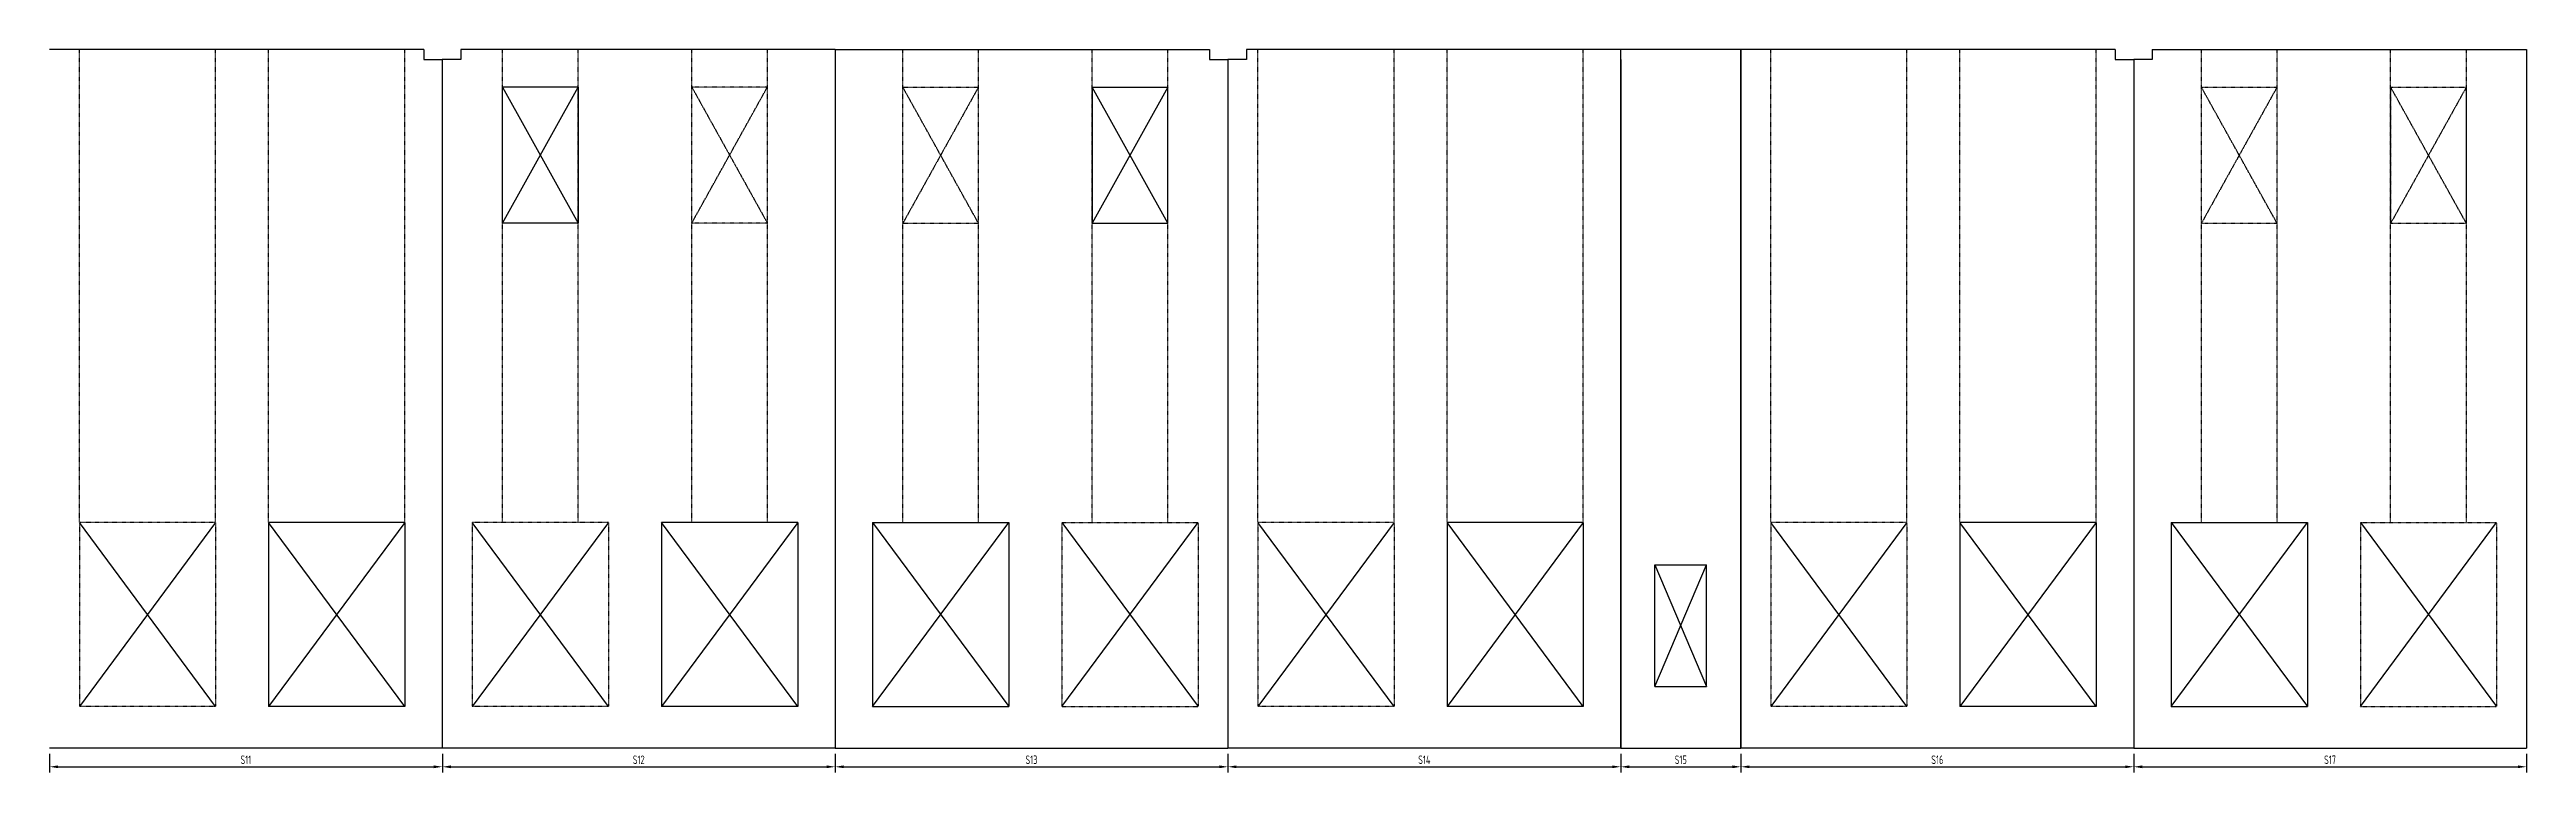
# Model space of a CAD drawing. Header units: inches. Extents: x -10781 to 50822, y -3854 to 38989.
# Drawn here: x 2494 to 4457, y 27182 to 27756 of the extents above; entities that cross this region are included whole.
import ezdxf

# ---------------------------------------------------------------- set-up
doc = ezdxf.new("R2010")
doc.units = ezdxf.units.IN
doc.header["$LTSCALE"] = 0.025
doc.header["$MEASUREMENT"] = 0
doc.linetypes.add('HIDDEN', pattern=[6, 3, -3])
doc.layers.get('Defpoints').update_dxf_attribs({"linetype": 'CONTINUOUS'})
for name, color, linetype in [('0-35', 3, 'CONTINUOUS'), ('0-50', 10, 'CONTINUOUS'), ('hidden', 7, 'HIDDEN')]:
    doc.layers.add(name, color=color, linetype=linetype)
doc.styles.add('AR', font='ARCHQUIK.shx', dxfattribs={"width": 0.8})
doc.dimstyles.new('CADS_DIM_48', dxfattribs={"dimscale": 48, "dimtxt": 0.09375, "dimasz": 0.09375, "dimexe": 0.0625, "dimexo": 0.0625, "dimgap": 0.09375, "dimtad": 0, "dimtih": 1, "dimtoh": 1, "dimzin": 1, "dimdsep": 46, "dimlunit": 4, "dimtxsty": 'AR', "dimblk": 'CLOSED', "dimcen": 0.1875, "dimadec": 0, "dimazin": 0, "dimtfac": 1, "dimtofl": 0, "dimtmove": 0, "dimatfit": 1, "dimldrblk": 'DOTBLANK', "dimfxl": 1, "dimtzin": 0, "dimarcsym": 0})

msp = doc.modelspace()

# ---------------------------------------------------------------- blocks, each defined once
blk = doc.blocks.new('*D437')
at = {"layer": '0-35', "color": 0, "lineweight": -2, "transparency": 16777216}
for p, q in [((2494.3, 27197.1), (2494.3, 27182.4)), ((2501.1, 27186.9), (2798.8, 27186.9)), ((2805.6, 27197.1), (2805.6, 27182.4))]:
    blk.add_line(p, q, dxfattribs=at)
at = {"layer": '0-35', "color": 0, "transparency": 16777216}
for points in [[(2501.1, 27188), (2501.1, 27185.8), (2494.3, 27186.9)], [(2798.8, 27188), (2798.8, 27185.8), (2805.6, 27186.9)]]:
    blk.add_solid(points, dxfattribs=at)
at = {"layer": 'Defpoints', "color": 0, "transparency": 16777216}
for p in [(2494.3, 27201.6), (2805.6, 27201.6), (2805.6, 27186.9)]:
    blk.add_point(p, dxfattribs=at)
at = {"layer": '0-35', "color": 0, "transparency": 16777216, "insert": (2649.9, 27192.5), "char_height": 6.75, "attachment_point": 5, "style": 'AR'}
blk.add_mtext('S11', dxfattribs=at)
blk = doc.blocks.new('_DotBlank')
at = {"layer": '0-35', "color": 0, "lineweight": -2}
blk.add_line((-0.5, 0), (-1, 0), dxfattribs=at)
blk.add_circle((0, 0), 0.5, dxfattribs=at)
blk = doc.blocks.new('*D438')
at = {"layer": '0-35', "color": 0, "lineweight": -2, "transparency": 16777216}
for p, q in [((2805.6, 27197.1), (2805.6, 27182.4)), ((2812.3, 27186.9), (3110.1, 27186.9)), ((3116.8, 27197.1), (3116.8, 27182.4))]:
    blk.add_line(p, q, dxfattribs=at)
at = {"layer": '0-35', "color": 0, "transparency": 16777216}
for points in [[(2812.3, 27188), (2812.3, 27185.8), (2805.6, 27186.9)], [(3110.1, 27188), (3110.1, 27185.8), (3116.8, 27186.9)]]:
    blk.add_solid(points, dxfattribs=at)
at = {"layer": 'Defpoints', "color": 0, "transparency": 16777216}
for p in [(2805.6, 27201.6), (3116.8, 27201.6), (3116.8, 27186.9)]:
    blk.add_point(p, dxfattribs=at)
at = {"layer": '0-35', "color": 0, "transparency": 16777216, "insert": (2961.2, 27192.5), "char_height": 6.75, "attachment_point": 5, "style": 'AR'}
blk.add_mtext('S12', dxfattribs=at)
blk = doc.blocks.new('*D439')
at = {"layer": '0-35', "color": 0, "lineweight": -2, "transparency": 16777216}
for p, q in [((3116.8, 27197.1), (3116.8, 27182.4)), ((3123.6, 27186.9), (3421.3, 27186.9)), ((3428.1, 27197.1), (3428.1, 27182.4))]:
    blk.add_line(p, q, dxfattribs=at)
at = {"layer": '0-35', "color": 0, "transparency": 16777216}
for points in [[(3123.6, 27188), (3123.6, 27185.8), (3116.8, 27186.9)], [(3421.3, 27188), (3421.3, 27185.8), (3428.1, 27186.9)]]:
    blk.add_solid(points, dxfattribs=at)
at = {"layer": 'Defpoints', "color": 0, "transparency": 16777216}
for p in [(3116.8, 27201.6), (3428.1, 27201.6), (3428.1, 27186.9)]:
    blk.add_point(p, dxfattribs=at)
at = {"layer": '0-35', "color": 0, "transparency": 16777216, "insert": (3272.4, 27192.5), "char_height": 6.75, "attachment_point": 5, "style": 'AR'}
blk.add_mtext('S13', dxfattribs=at)
blk = doc.blocks.new('*D440')
at = {"layer": '0-35', "color": 0, "lineweight": -2, "transparency": 16777216}
for p, q in [((3428.1, 27197.1), (3428.1, 27182.4)), ((3434.8, 27186.9), (3732.6, 27186.9)), ((3739.3, 27197.1), (3739.3, 27182.4))]:
    blk.add_line(p, q, dxfattribs=at)
at = {"layer": '0-35', "color": 0, "transparency": 16777216}
for points in [[(3434.8, 27188), (3434.8, 27185.8), (3428.1, 27186.9)], [(3732.6, 27188), (3732.6, 27185.8), (3739.3, 27186.9)]]:
    blk.add_solid(points, dxfattribs=at)
at = {"layer": 'Defpoints', "color": 0, "transparency": 16777216}
for p in [(3428.1, 27201.6), (3739.3, 27201.6), (3739.3, 27186.9)]:
    blk.add_point(p, dxfattribs=at)
at = {"layer": '0-35', "color": 0, "transparency": 16777216, "insert": (3583.7, 27192.5), "char_height": 6.75, "attachment_point": 5, "style": 'AR'}
blk.add_mtext('S14', dxfattribs=at)
blk = doc.blocks.new('*D441')
at = {"layer": '0-35', "color": 0, "lineweight": -2, "transparency": 16777216}
for p, q in [((3739.3, 27197.1), (3739.3, 27182.4)), ((3746.1, 27186.9), (3827.8, 27186.9)), ((3834.6, 27197.1), (3834.6, 27182.4))]:
    blk.add_line(p, q, dxfattribs=at)
at = {"layer": '0-35', "color": 0, "transparency": 16777216}
for points in [[(3746.1, 27188), (3746.1, 27185.8), (3739.3, 27186.9)], [(3827.8, 27188), (3827.8, 27185.8), (3834.6, 27186.9)]]:
    blk.add_solid(points, dxfattribs=at)
at = {"layer": 'Defpoints', "color": 0, "transparency": 16777216}
for p in [(3739.3, 27201.6), (3834.6, 27201.6), (3834.6, 27186.9)]:
    blk.add_point(p, dxfattribs=at)
at = {"layer": '0-35', "color": 0, "transparency": 16777216, "insert": (3786.9, 27192.5), "char_height": 6.75, "attachment_point": 5, "style": 'AR'}
blk.add_mtext('S15', dxfattribs=at)
blk = doc.blocks.new('*D442')
at = {"layer": '0-35', "color": 0, "lineweight": -2, "transparency": 16777216}
for p, q in [((3834.6, 27197.1), (3834.6, 27182.4)), ((3841.3, 27186.9), (4139.1, 27186.9)), ((4145.8, 27197.1), (4145.8, 27182.4))]:
    blk.add_line(p, q, dxfattribs=at)
at = {"layer": '0-35', "color": 0, "transparency": 16777216}
for points in [[(3841.3, 27188), (3841.3, 27185.8), (3834.6, 27186.9)], [(4139.1, 27188), (4139.1, 27185.8), (4145.8, 27186.9)]]:
    blk.add_solid(points, dxfattribs=at)
at = {"layer": 'Defpoints', "color": 0, "transparency": 16777216}
for p in [(3834.6, 27201.6), (4145.8, 27201.6), (4145.8, 27186.9)]:
    blk.add_point(p, dxfattribs=at)
at = {"layer": '0-35', "color": 0, "transparency": 16777216, "insert": (3990.2, 27192.5), "char_height": 6.75, "attachment_point": 5, "style": 'AR'}
blk.add_mtext('S16', dxfattribs=at)
blk = doc.blocks.new('*D443')
at = {"layer": '0-35', "color": 0, "lineweight": -2, "transparency": 16777216}
for p, q in [((4145.8, 27197.1), (4145.8, 27182.4)), ((4152.6, 27186.9), (4450.3, 27186.9)), ((4457.1, 27197.1), (4457.1, 27182.4))]:
    blk.add_line(p, q, dxfattribs=at)
at = {"layer": '0-35', "color": 0, "transparency": 16777216}
for points in [[(4152.6, 27188), (4152.6, 27185.8), (4145.8, 27186.9)], [(4450.3, 27188), (4450.3, 27185.8), (4457.1, 27186.9)]]:
    blk.add_solid(points, dxfattribs=at)
at = {"layer": 'Defpoints', "color": 0, "transparency": 16777216}
for p in [(4145.8, 27201.6), (4457.1, 27201.6), (4457.1, 27186.9)]:
    blk.add_point(p, dxfattribs=at)
at = {"layer": '0-35', "color": 0, "transparency": 16777216, "insert": (4301.4, 27192.5), "char_height": 6.75, "attachment_point": 5, "style": 'AR'}
blk.add_mtext('S17', dxfattribs=at)

# ---------------------------------------------------------------- dimensions: what is measured, and where the dimension line sits
at = {"layer": '0-35'}
for base, p1, p2, text, picture, middle in [((2805.55233, 27186.8865), (2494.30233, 27201.58428), (2805.55233, 27201.58428), 'S11', '*D437', (2649.92733, 27192.5115)), ((3116.80233, 27186.8865), (2805.55233, 27201.58428), (3116.80233, 27201.58428), 'S12', '*D438', (2961.17733, 27192.5115)), ((3428.05233, 27186.8865), (3116.80233, 27201.58428), (3428.05233, 27201.58428), 'S13', '*D439', (3272.42733, 27192.5115)), ((3739.30233, 27186.8865), (3428.05233, 27201.58428), (3739.30233, 27201.58428), 'S14', '*D440', (3583.67733, 27192.5115)), ((3834.55233, 27186.8865), (3739.30233, 27201.58428), (3834.55233, 27201.58428), 'S15', '*D441', (3786.92733, 27192.5115)), ((4145.80233, 27186.8865), (3834.55233, 27201.58428), (4145.80233, 27201.58428), 'S16', '*D442', (3990.17733, 27192.5115)), ((4457.05233, 27186.8865), (4145.80233, 27201.58428), (4457.05233, 27201.58428), 'S17', '*D443', (4301.42733, 27192.5115))]:
    dim = msp.add_linear_dim(base=base, p1=p1, p2=p2, text=text, dimstyle='CADS_DIM_48', override={"dimscale": 72, "dimgap": 0.03125, "dimtad": 1, "dimtih": 0, "dimtoh": 0, "dimdec": 4, "dimtdec": 4, "dimtmove": 1}, dxfattribs=at)
    dim.commit()
    dim.dimension.update_dxf_attribs({"geometry": picture, "text_midpoint": middle})

# ---------------------------------------------------------------- linework, layer by layer
at = {"layer": '0-35'}
for p, q in [((2790.92733, 27755.58428), (2494.30233, 27755.58428)), ((2790.92733, 27755.58428), (2790.92733, 27747.58428)), ((3116.80233, 27755.58428), (2820.17733, 27755.58428)), ((2820.17733, 27755.58428), (2820.17733, 27747.58428)), ((3116.80233, 27755.58428), (3116.80233, 27201.58428)), ((3116.80233, 27755.58428), (3116.80233, 27201.58428)), ((3116.80233, 27755.58428), (3413.42733, 27755.58428)), ((3413.42733, 27755.58428), (3413.42733, 27747.58428)), ((3739.30233, 27755.58428), (3442.67733, 27755.58428)), ((3442.67733, 27755.58428), (3442.67733, 27747.58428)), ((3739.30233, 27201.58428), (3739.30233, 27755.58428)), ((3834.55233, 27755.58428), (3739.30233, 27755.58428)), ((3834.55233, 27201.58428), (3834.55233, 27755.58428)), ((3834.55233, 27755.58428), (3834.55233, 27201.58428)), ((4131.17733, 27755.58428), (3834.55233, 27755.58428)), ((4131.17733, 27755.58428), (4131.17733, 27747.58428)), ((4160.42733, 27755.58428), (4457.05233, 27755.58428)), ((4160.42733, 27755.58428), (4160.42733, 27747.58428)), ((4457.05233, 27755.58428), (4457.05233, 27201.58428)), ((4457.05233, 27755.58428), (4457.05233, 27201.58428)), ((2790.92733, 27747.58428), (2805.55233, 27747.58428)), ((2805.55233, 27747.58428), (2805.55233, 27201.58428)), ((2805.55233, 27747.58428), (2805.55233, 27201.58428)), ((2820.17733, 27747.58428), (2805.55233, 27747.58428)), ((3413.42733, 27747.58428), (3428.05233, 27747.58428)), ((3428.05233, 27747.58428), (3428.05233, 27201.58428)), ((3428.05233, 27747.58428), (3428.05233, 27201.58428)), ((3442.67733, 27747.58428), (3428.05233, 27747.58428)), ((3739.30233, 27747.58428), (3739.30233, 27201.58428)), ((4131.17733, 27747.58428), (4145.80233, 27747.58428)), ((4145.80233, 27747.58428), (4145.80233, 27201.58428)), ((4145.80233, 27747.58428), (4145.80233, 27201.58428)), ((4160.42733, 27747.58428), (4145.80233, 27747.58428)), ((2913.17733, 27725.83428), (2853.17733, 27725.83428)), ((2853.17733, 27725.83428), (2913.17733, 27617.83428)), ((2853.17733, 27617.83428), (2913.17733, 27725.83428)), ((2853.17733, 27617.83428), (2853.17733, 27725.83428)), ((2913.17733, 27725.83428), (2913.17733, 27617.83428)), ((3320.42733, 27725.83428), (3380.42733, 27725.83428)), ((3380.42733, 27725.83428), (3320.42733, 27617.83428)), ((3380.42733, 27617.83428), (3320.42733, 27725.83428)), ((3320.42733, 27725.83428), (3320.42733, 27617.83428)), ((3380.42733, 27617.83428), (3380.42733, 27725.83428)), ((2913.17733, 27617.83428), (2853.17733, 27617.83428)), ((3320.42733, 27617.83428), (3380.42733, 27617.83428)), ((2667.92733, 27380.58428), (2667.92733, 27234.58428)), ((2775.92733, 27380.58428), (2667.92733, 27380.58428)), ((2775.92733, 27380.58428), (2667.92733, 27234.58428)), ((2775.92733, 27234.58428), (2667.92733, 27380.58428)), ((2775.92733, 27380.58428), (2775.92733, 27234.58428)), ((2979.17733, 27380.58428), (2979.17733, 27234.58428)), ((3087.17733, 27380.58428), (2979.17733, 27380.58428)), ((3087.17733, 27380.58428), (2979.17733, 27234.58428)), ((3087.17733, 27234.58428), (2979.17733, 27380.58428)), ((3087.17733, 27380.58428), (3087.17733, 27234.58428)), ((3146.42733, 27380.58428), (3146.42733, 27234.58428)), ((3146.42733, 27380.58428), (3254.42733, 27380.58428)), ((3146.42733, 27380.58428), (3254.42733, 27234.58428)), ((3146.42733, 27234.58428), (3254.42733, 27380.58428)), ((3254.42733, 27380.58428), (3254.42733, 27234.58428)), ((3601.67733, 27380.58428), (3601.67733, 27234.58428)), ((3709.67733, 27380.58428), (3601.67733, 27380.58428)), ((3709.67733, 27380.58428), (3601.67733, 27234.58428)), ((3709.67733, 27234.58428), (3601.67733, 27380.58428)), ((3709.67733, 27380.58428), (3709.67733, 27234.58428)), ((4008.17733, 27380.58428), (4008.17733, 27234.58428)), ((4116.17733, 27380.58428), (4008.17733, 27380.58428)), ((4116.17733, 27380.58428), (4008.17733, 27234.58428)), ((4116.17733, 27234.58428), (4008.17733, 27380.58428)), ((4116.17733, 27380.58428), (4116.17733, 27234.58428)), ((4175.42733, 27380.58428), (4175.42733, 27234.58428)), ((4175.42733, 27380.58428), (4283.42733, 27380.58428)), ((4175.42733, 27380.58428), (4283.42733, 27234.58428)), ((4175.42733, 27234.58428), (4283.42733, 27380.58428)), ((4283.42733, 27380.58428), (4283.42733, 27234.58428)), ((3766.42733, 27250.58428), (3766.42733, 27347.08428)), ((3766.42733, 27347.08428), (3807.42733, 27347.08428)), ((3807.42733, 27250.58428), (3807.42733, 27347.08428)), ((3766.42733, 27250.58428), (3807.42733, 27250.58428)), ((2775.92733, 27234.58428), (2667.92733, 27234.58428)), ((3087.17733, 27234.58428), (2979.17733, 27234.58428)), ((3146.42733, 27234.58428), (3254.42733, 27234.58428)), ((3709.67733, 27234.58428), (3601.67733, 27234.58428)), ((4116.17733, 27234.58428), (4008.17733, 27234.58428)), ((4175.42733, 27234.58428), (4283.42733, 27234.58428)), ((2805.55233, 27201.58428), (2494.30233, 27201.58428)), ((3116.80233, 27201.58428), (2805.55233, 27201.58428)), ((3116.80233, 27201.58428), (3428.05233, 27201.58428)), ((3739.30233, 27201.58428), (3428.05233, 27201.58428)), ((3739.30233, 27201.58428), (3834.55233, 27201.58428)), ((4145.80233, 27201.58428), (3834.55233, 27201.58428)), ((4145.80233, 27201.58428), (4457.05233, 27201.58428))]:
    msp.add_line(p, q, dxfattribs=at)
at = {"layer": '0-50'}
for p, q in [((2625.92733, 27380.58428), (2517.92733, 27234.58428)), ((2625.92733, 27234.58428), (2517.92733, 27380.58428)), ((2937.17733, 27380.58428), (2829.17733, 27234.58428)), ((2937.17733, 27234.58428), (2829.17733, 27380.58428)), ((3296.42733, 27380.58428), (3404.42733, 27234.58428)), ((3296.42733, 27234.58428), (3404.42733, 27380.58428)), ((3559.67733, 27380.58428), (3451.67733, 27234.58428)), ((3559.67733, 27234.58428), (3451.67733, 27380.58428)), ((3966.17733, 27380.58428), (3858.17733, 27234.58428)), ((3966.17733, 27234.58428), (3858.17733, 27380.58428)), ((4325.42733, 27380.58428), (4433.42733, 27234.58428)), ((4325.42733, 27234.58428), (4433.42733, 27380.58428)), ((3766.42733, 27347.08428), (3807.42733, 27250.58428)), ((3766.42733, 27250.58428), (3807.42733, 27347.08428))]:
    msp.add_line(p, q, dxfattribs=at)
at = {"layer": 'hidden'}
for p, q in [((2517.92733, 27380.58428), (2517.92733, 27755.58428)), ((2625.92733, 27380.58428), (2625.92733, 27755.58428)), ((2667.92733, 27380.58428), (2667.92733, 27755.58428)), ((2775.92733, 27380.58428), (2775.92733, 27755.58428)), ((2853.17733, 27380.58428), (2853.17733, 27755.58428)), ((2913.17733, 27380.58428), (2913.17733, 27755.58428)), ((3003.17733, 27380.58428), (3003.17733, 27755.58428)), ((3063.17733, 27380.58428), (3063.17733, 27755.58428)), ((3170.42733, 27380.58428), (3170.42733, 27755.58428)), ((3230.42733, 27380.58428), (3230.42733, 27755.58428)), ((3320.42733, 27380.58428), (3320.42733, 27755.58428)), ((3380.42733, 27380.58428), (3380.42733, 27755.58428)), ((3451.67733, 27380.58428), (3451.67733, 27755.58428)), ((3559.67733, 27380.58428), (3559.67733, 27755.58428)), ((3601.67733, 27380.58428), (3601.67733, 27755.58428)), ((3709.67733, 27380.58428), (3709.67733, 27755.58428)), ((3858.17733, 27380.58428), (3858.17733, 27755.58428)), ((3966.17733, 27380.58428), (3966.17733, 27755.58428)), ((4008.17733, 27380.58428), (4008.17733, 27755.58428)), ((4116.17733, 27380.58428), (4116.17733, 27755.58428)), ((4199.42733, 27380.58428), (4199.42733, 27755.58428)), ((4259.42733, 27380.58428), (4259.42733, 27755.58428)), ((4349.42733, 27380.58428), (4349.42733, 27755.58428)), ((4409.42733, 27380.58428), (4409.42733, 27755.58428)), ((3063.17733, 27725.83428), (3003.17733, 27725.83428)), ((3003.17733, 27725.83428), (3063.17733, 27617.83428)), ((3003.17733, 27617.83428), (3063.17733, 27725.83428)), ((3170.42733, 27725.83428), (3230.42733, 27725.83428)), ((3230.42733, 27725.83428), (3170.42733, 27617.83428)), ((3230.42733, 27617.83428), (3170.42733, 27725.83428)), ((4199.42733, 27725.83428), (4259.42733, 27725.83428)), ((4259.42733, 27725.83428), (4199.42733, 27617.83428)), ((4259.42733, 27617.83428), (4199.42733, 27725.83428)), ((4349.42733, 27725.83428), (4409.42733, 27725.83428)), ((4409.42733, 27725.83428), (4349.42733, 27617.83428)), ((4409.42733, 27617.83428), (4349.42733, 27725.83428)), ((4349.42733, 27725.83428), (4349.42733, 27617.83428)), ((4409.42733, 27617.83428), (4409.42733, 27725.83428)), ((3063.17733, 27617.83428), (3003.17733, 27617.83428)), ((3170.42733, 27617.83428), (3230.42733, 27617.83428)), ((4199.42733, 27617.83428), (4259.42733, 27617.83428)), ((4349.42733, 27617.83428), (4409.42733, 27617.83428)), ((2517.92733, 27380.58428), (2517.92733, 27234.58428)), ((2625.92733, 27380.58428), (2517.92733, 27380.58428)), ((2625.92733, 27380.58428), (2625.92733, 27234.58428)), ((2829.17733, 27380.58428), (2829.17733, 27234.58428)), ((2937.17733, 27380.58428), (2829.17733, 27380.58428)), ((2937.17733, 27380.58428), (2937.17733, 27234.58428)), ((3296.42733, 27380.58428), (3296.42733, 27234.58428)), ((3296.42733, 27380.58428), (3404.42733, 27380.58428)), ((3404.42733, 27380.58428), (3404.42733, 27234.58428)), ((3451.67733, 27380.58428), (3451.67733, 27234.58428)), ((3559.67733, 27380.58428), (3451.67733, 27380.58428)), ((3559.67733, 27380.58428), (3559.67733, 27234.58428)), ((3858.17733, 27380.58428), (3858.17733, 27234.58428)), ((3966.17733, 27380.58428), (3858.17733, 27380.58428)), ((3966.17733, 27380.58428), (3966.17733, 27234.58428)), ((4325.42733, 27380.58428), (4325.42733, 27234.58428)), ((4325.42733, 27380.58428), (4433.42733, 27380.58428)), ((4433.42733, 27380.58428), (4433.42733, 27234.58428)), ((2625.92733, 27234.58428), (2517.92733, 27234.58428)), ((2937.17733, 27234.58428), (2829.17733, 27234.58428)), ((3296.42733, 27234.58428), (3404.42733, 27234.58428)), ((3559.67733, 27234.58428), (3451.67733, 27234.58428)), ((3966.17733, 27234.58428), (3858.17733, 27234.58428)), ((4325.42733, 27234.58428), (4433.42733, 27234.58428))]:
    msp.add_line(p, q, dxfattribs=at)

msp.set_redraw_order([(e.dxf.handle, doc.entitydb.next_handle()) for e in msp.query("TEXT MTEXT ATTDEF DIMENSION ARC_DIMENSION")])  # texts and dimensions are drawn at this point

doc.saveas('drawing.dxf')
